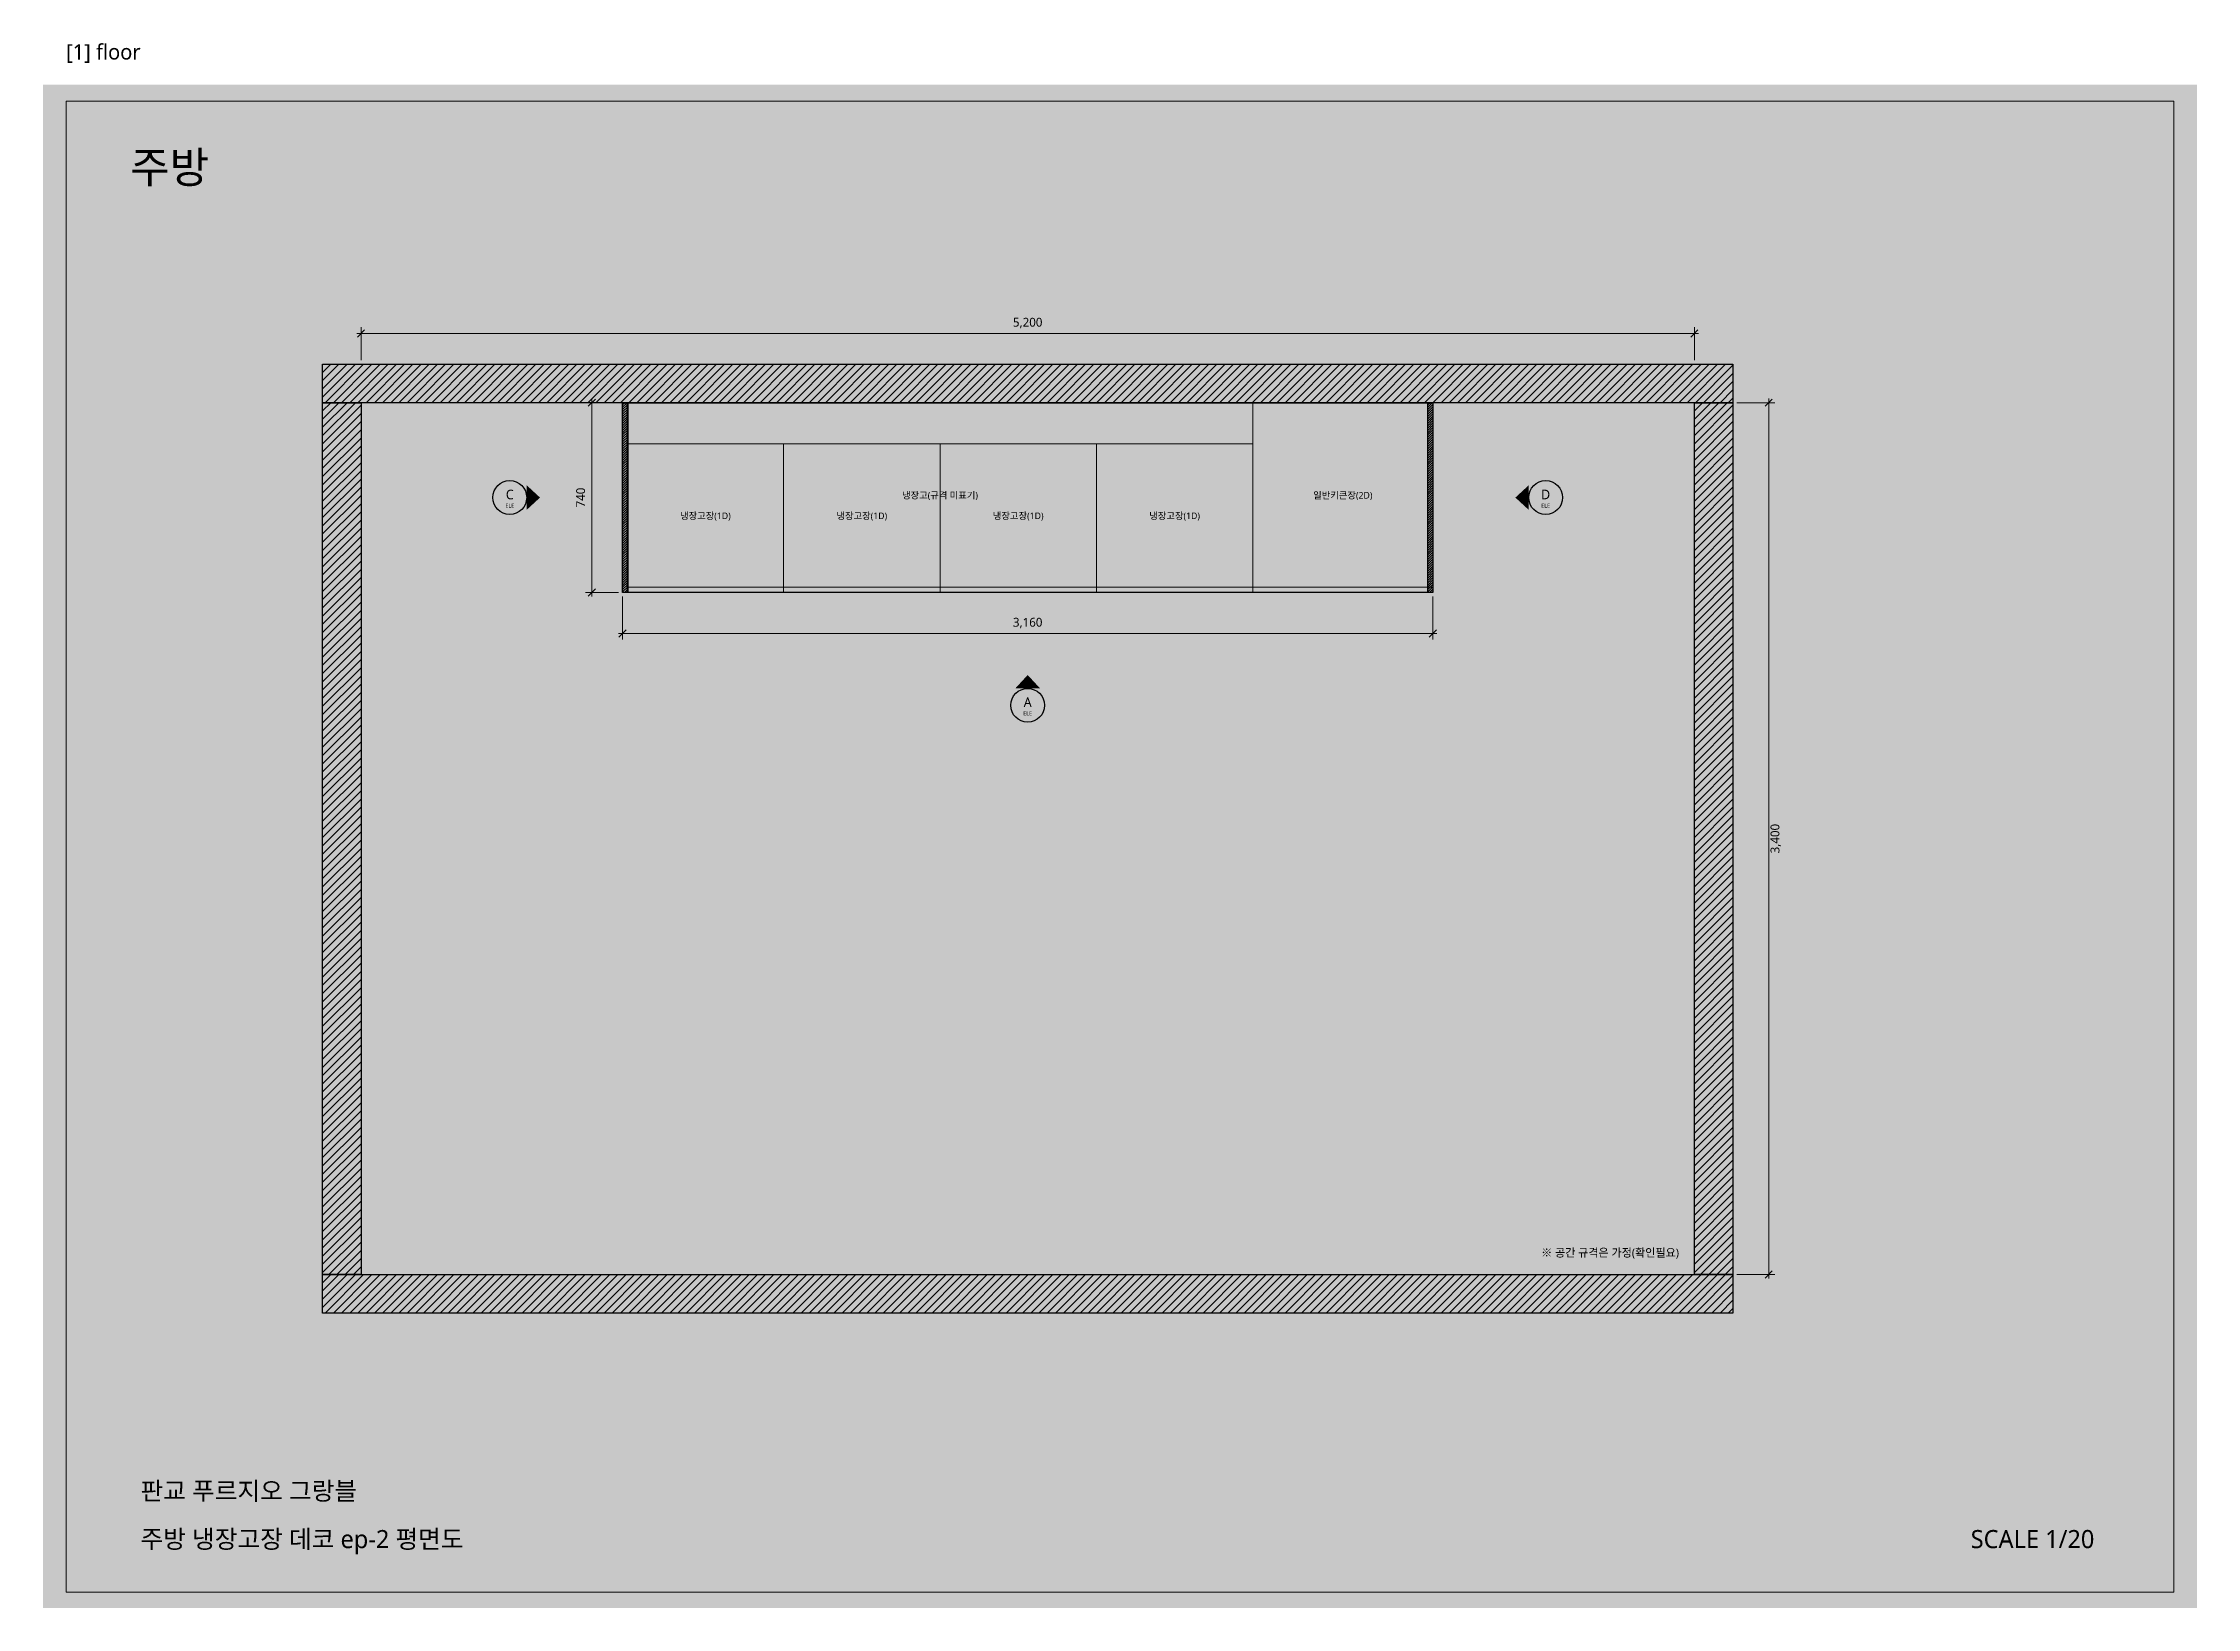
# Model space of a CAD drawing. Header units: millimetres. Extents: x 0 to 2420, y 0 to 305.
# Drawn here: x 0 to 420, y 0 to 305.1 of the extents above; entities that cross this region are included whole.
import ezdxf
from ezdxf.enums import TextEntityAlignment as Align

# ---------------------------------------------------------------- set-up
doc = ezdxf.new("R2010")
doc.units = ezdxf.units.MM
doc.layers.add('BG', color=7, linetype='Continuous', lineweight=0)
doc.layers.add('NOTE_RED', color=1, linetype='Continuous', lineweight=25)
for name, color, linetype, lineweight, true_color in [('DIM', 7, 'Continuous', 13, 0x969696), ('FRAME', 7, 'Continuous', 100, 0xffffff), ('OUTLINE', 7, 'Continuous', 25, 0xffffff), ('TEXT', 7, 'Continuous', 13, 0xffffff), ('THIN', 7, 'Continuous', 5, 0xbebebe)]:
    doc.layers.add(name, color=color, linetype=linetype, lineweight=lineweight, true_color=true_color)
doc.layers.add('SHEET_FRAME_INFO', color=8, linetype='Continuous')
doc.styles.add('MALGUN', font='malgun.ttf')

msp = doc.modelspace()

# ---------------------------------------------------------------- texts
at = {"layer": 'NOTE_RED', "color": 1, "style": 'MALGUN'}
msp.add_text('※ 공간 규격은 가정(확인필요)', height=1.584, dxfattribs=at).set_placement((319, 68), align=Align.BOTTOM_RIGHT)
at = {"layer": 'SHEET_FRAME_INFO', "style": 'MALGUN'}
msp.add_text('[1] floor', height=3, dxfattribs=at).set_placement((4.5, 301), align=Align.BOTTOM_LEFT)
at = {"layer": 'TEXT', "true_color": 0xffffff, "style": 'MALGUN'}
for s, height, p in [('주방', 6.12, (17, 276)), ('판교 푸르지오 그랑블', 3.528, (19, 20)), ('주방 냉장고장 데코 ep-2 평면도', 3.528, (19, 10.6))]:
    msp.add_text(s, height=height, dxfattribs=at).set_placement(p, align=Align.BOTTOM_LEFT)
for s, height, p in [('5,200', 1.728, (192, 249.3)), ('ELE', 0.792, (91, 214.3)), ('C', 1.87, (91, 215.6)), ('ELE', 0.792, (293, 214.3)), ('D', 1.87, (293, 215.6)), ('3,160', 1.728, (192, 190.8)), ('A', 1.87, (192, 175.1)), ('ELE', 0.792, (192, 173.8))]:
    msp.add_text(s, height=height, dxfattribs=at).set_placement(p, align=Align.BOTTOM_CENTER)
for s, p in [('740', (106.2, 216.5)), ('3,400', (339.1, 150))]:
    msp.add_text(s, height=1.728, rotation=90, dxfattribs=at).set_placement(p, align=Align.BOTTOM_CENTER)
at = {"layer": 'TEXT', "true_color": 0xc8c8c8, "style": 'MALGUN'}
for s, p in [('냉장고(규격 미표기)', (174.9, 215.9)), ('일반키큰장(2D)', (253.45, 215.9)), ('냉장고장(1D)', (129.15, 211.9)), ('냉장고장(1D)', (159.65, 211.9)), ('냉장고장(1D)', (190.15, 211.9)), ('냉장고장(1D)', (220.65, 211.9))]:
    msp.add_text(s, height=1.296, dxfattribs=at).set_placement(p, align=Align.BOTTOM_CENTER)
at = {"layer": 'TEXT', "true_color": 0xffffff, "style": 'MALGUN'}
msp.add_text('SCALE 1/20', height=3.528, dxfattribs=at).set_placement((400, 10.6), align=Align.BOTTOM_RIGHT)

# ---------------------------------------------------------------- hatches: boundary and pattern name
at = {"layer": 'BG', "true_color": 0x21252b}
h = msp.add_hatch(color=7, dxfattribs=at)
h.dxf.hatch_style = 1
h.paths.add_polyline_path([(0, 0), (420, 0), (420, 297), (0, 297)])
at = {"layer": 'OUTLINE', "true_color": 0xffffff}
h = msp.add_hatch(color=7, dxfattribs=at)
h.dxf.hatch_style = 1
h.paths.add_polyline_path([(94.3, 218.9), (94.3, 214.1), (96.9, 216.5)])
h = msp.add_hatch(color=7, dxfattribs=at)
h.dxf.hatch_style = 1
h.paths.add_polyline_path([(289.7, 218.9), (289.7, 214.1), (287.1, 216.5)])
h = msp.add_hatch(color=7, dxfattribs=at)
h.dxf.hatch_style = 1
h.paths.add_polyline_path([(189.6, 179.3), (194.4, 179.3), (192, 181.9)])

# ---------------------------------------------------------------- linework, layer by layer
at = {"layer": 'DIM', "lineweight": 13, "true_color": 0x969696}
for p, q in [((61.2, 248.5), (322.8, 248.5)), ((62, 243.3), (62, 249.7)), ((322, 243.3), (322, 249.7)), ((107, 235.8), (107, 197.2)), ((336.5, 235.8), (336.5, 64.2)), ((112.2, 235), (105.8, 235)), ((330.3, 235), (337.7, 235)), ((112.2, 198), (105.8, 198)), ((113, 197.2), (113, 188.8)), ((271, 197.2), (271, 188.8)), ((112.2, 190), (271.8, 190)), ((330.3, 65), (337.7, 65))]:
    msp.add_line(p, q, dxfattribs=at)
at = {"layer": 'DIM', "lineweight": 13, "true_color": 0xc8c8c8}
for p, q in [((61.3, 247.8), (62.7, 249.2)), ((321.3, 247.8), (322.7, 249.2)), ((106.3, 234.3), (107.7, 235.7)), ((335.8, 234.3), (337.2, 235.7)), ((106.3, 197.3), (107.7, 198.7)), ((112.3, 189.3), (113.7, 190.7)), ((270.3, 189.3), (271.7, 190.7)), ((335.8, 64.3), (337.2, 65.7))]:
    msp.add_line(p, q, dxfattribs=at)
at = {"layer": 'FRAME', "lineweight": 13, "true_color": 0xffffff}
msp.add_lwpolyline([(4.5, 293.8), (415.5, 293.8), (415.5, 3.1), (4.5, 3.1)], close=True, dxfattribs=at)
at = {"layer": 'OUTLINE', "lineweight": 25, "true_color": 0xffffff}
for points in [[(54.5, 242.5), (329.5, 242.5), (329.5, 235), (54.5, 235)], [(54.5, 235), (62, 235), (62, 65), (54.5, 65)], [(113, 235), (114, 235), (114, 198), (113, 198)], [(113, 235), (271, 235), (271, 198), (113, 198)], [(270, 235), (271, 235), (271, 198), (270, 198)], [(322, 235), (329.5, 235), (329.5, 65), (322, 65)], [(54.5, 65), (329.5, 65), (329.5, 57.5), (54.5, 57.5)]]:
    msp.add_lwpolyline(points, close=True, dxfattribs=at)
for centre in [(91, 216.5), (293, 216.5), (192, 176)]:
    msp.add_circle(centre, 3.3, dxfattribs=at)
at = {"layer": 'THIN', "lineweight": 5, "true_color": 0x787878}
for p, q in [((54.5, 240.9), (56.1, 242.5)), ((54.5, 239.3), (57.7, 242.5)), ((54.5, 237.7), (59.3, 242.5)), ((54.5, 236.1), (60.9, 242.5)), ((55, 235), (62.5, 242.5)), ((56.6, 235), (64.1, 242.5)), ((58.2, 235), (65.7, 242.5)), ((59.8, 235), (67.3, 242.5)), ((61.4, 235), (68.9, 242.5)), ((63, 235), (70.5, 242.5)), ((64.6, 235), (72.1, 242.5)), ((66.2, 235), (73.7, 242.5)), ((67.8, 235), (75.3, 242.5)), ((69.4, 235), (76.9, 242.5)), ((71, 235), (78.5, 242.5)), ((72.6, 235), (80.1, 242.5)), ((74.2, 235), (81.7, 242.5)), ((75.8, 235), (83.3, 242.5)), ((77.4, 235), (84.9, 242.5)), ((79, 235), (86.5, 242.5)), ((80.6, 235), (88.1, 242.5)), ((82.2, 235), (89.7, 242.5)), ((83.8, 235), (91.3, 242.5)), ((85.4, 235), (92.9, 242.5)), ((87, 235), (94.5, 242.5)), ((88.6, 235), (96.1, 242.5)), ((90.2, 235), (97.7, 242.5)), ((91.8, 235), (99.3, 242.5)), ((93.4, 235), (100.9, 242.5)), ((95, 235), (102.5, 242.5)), ((96.6, 235), (104.1, 242.5)), ((98.2, 235), (105.7, 242.5)), ((99.8, 235), (107.3, 242.5)), ((101.4, 235), (108.9, 242.5)), ((103, 235), (110.5, 242.5)), ((104.6, 235), (112.1, 242.5)), ((106.2, 235), (113.7, 242.5)), ((107.8, 235), (115.3, 242.5)), ((109.4, 235), (116.9, 242.5)), ((111, 235), (118.5, 242.5)), ((112.6, 235), (120.1, 242.5)), ((114.2, 235), (121.7, 242.5)), ((115.8, 235), (123.3, 242.5)), ((117.4, 235), (124.9, 242.5)), ((119, 235), (126.5, 242.5)), ((120.6, 235), (128.1, 242.5)), ((122.2, 235), (129.7, 242.5)), ((123.8, 235), (131.3, 242.5)), ((125.4, 235), (132.9, 242.5)), ((127, 235), (134.5, 242.5)), ((128.6, 235), (136.1, 242.5)), ((130.2, 235), (137.7, 242.5)), ((131.8, 235), (139.3, 242.5)), ((133.4, 235), (140.9, 242.5)), ((135, 235), (142.5, 242.5)), ((136.6, 235), (144.1, 242.5)), ((138.2, 235), (145.7, 242.5)), ((139.8, 235), (147.3, 242.5)), ((141.4, 235), (148.9, 242.5)), ((143, 235), (150.5, 242.5)), ((144.6, 235), (152.1, 242.5)), ((146.2, 235), (153.7, 242.5)), ((147.8, 235), (155.3, 242.5)), ((149.4, 235), (156.9, 242.5)), ((151, 235), (158.5, 242.5)), ((152.6, 235), (160.1, 242.5)), ((154.2, 235), (161.7, 242.5)), ((155.8, 235), (163.3, 242.5)), ((157.4, 235), (164.9, 242.5)), ((159, 235), (166.5, 242.5)), ((160.6, 235), (168.1, 242.5)), ((162.2, 235), (169.7, 242.5)), ((163.8, 235), (171.3, 242.5)), ((165.4, 235), (172.9, 242.5)), ((167, 235), (174.5, 242.5)), ((168.6, 235), (176.1, 242.5)), ((170.2, 235), (177.7, 242.5)), ((171.8, 235), (179.3, 242.5)), ((173.4, 235), (180.9, 242.5)), ((175, 235), (182.5, 242.5)), ((176.6, 235), (184.1, 242.5)), ((178.2, 235), (185.7, 242.5)), ((179.8, 235), (187.3, 242.5)), ((181.4, 235), (188.9, 242.5)), ((183, 235), (190.5, 242.5)), ((184.6, 235), (192.1, 242.5)), ((186.2, 235), (193.7, 242.5)), ((187.8, 235), (195.3, 242.5)), ((189.4, 235), (196.9, 242.5)), ((191, 235), (198.5, 242.5)), ((192.6, 235), (200.1, 242.5)), ((194.2, 235), (201.7, 242.5)), ((195.8, 235), (203.3, 242.5)), ((197.4, 235), (204.9, 242.5)), ((199, 235), (206.5, 242.5)), ((200.6, 235), (208.1, 242.5)), ((202.2, 235), (209.7, 242.5)), ((203.8, 235), (211.3, 242.5)), ((205.4, 235), (212.9, 242.5)), ((207, 235), (214.5, 242.5)), ((208.6, 235), (216.1, 242.5)), ((210.2, 235), (217.7, 242.5)), ((211.8, 235), (219.3, 242.5)), ((213.4, 235), (220.9, 242.5)), ((215, 235), (222.5, 242.5)), ((216.6, 235), (224.1, 242.5)), ((218.2, 235), (225.7, 242.5)), ((219.8, 235), (227.3, 242.5)), ((221.4, 235), (228.9, 242.5)), ((223, 235), (230.5, 242.5)), ((224.6, 235), (232.1, 242.5)), ((226.2, 235), (233.7, 242.5)), ((227.8, 235), (235.3, 242.5)), ((229.4, 235), (236.9, 242.5)), ((231, 235), (238.5, 242.5)), ((232.6, 235), (240.1, 242.5)), ((234.2, 235), (241.7, 242.5)), ((235.8, 235), (243.3, 242.5)), ((237.4, 235), (244.9, 242.5)), ((239, 235), (246.5, 242.5)), ((240.6, 235), (248.1, 242.5)), ((242.2, 235), (249.7, 242.5)), ((243.8, 235), (251.3, 242.5)), ((245.4, 235), (252.9, 242.5)), ((247, 235), (254.5, 242.5)), ((248.6, 235), (256.1, 242.5)), ((250.2, 235), (257.7, 242.5)), ((251.8, 235), (259.3, 242.5)), ((253.4, 235), (260.9, 242.5)), ((255, 235), (262.5, 242.5)), ((256.6, 235), (264.1, 242.5)), ((258.2, 235), (265.7, 242.5)), ((259.8, 235), (267.3, 242.5)), ((261.4, 235), (268.9, 242.5)), ((263, 235), (270.5, 242.5)), ((264.6, 235), (272.1, 242.5)), ((266.2, 235), (273.7, 242.5)), ((267.8, 235), (275.3, 242.5)), ((269.4, 235), (276.9, 242.5)), ((271, 235), (278.5, 242.5)), ((272.6, 235), (280.1, 242.5)), ((274.2, 235), (281.7, 242.5)), ((275.8, 235), (283.3, 242.5)), ((277.4, 235), (284.9, 242.5)), ((279, 235), (286.5, 242.5)), ((280.6, 235), (288.1, 242.5)), ((282.2, 235), (289.7, 242.5)), ((283.8, 235), (291.3, 242.5)), ((285.4, 235), (292.9, 242.5)), ((287, 235), (294.5, 242.5)), ((288.6, 235), (296.1, 242.5)), ((290.2, 235), (297.7, 242.5)), ((291.8, 235), (299.3, 242.5)), ((293.4, 235), (300.9, 242.5)), ((295, 235), (302.5, 242.5)), ((296.6, 235), (304.1, 242.5)), ((298.2, 235), (305.7, 242.5)), ((299.8, 235), (307.3, 242.5)), ((301.4, 235), (308.9, 242.5)), ((303, 235), (310.5, 242.5)), ((304.6, 235), (312.1, 242.5)), ((306.2, 235), (313.7, 242.5)), ((307.8, 235), (315.3, 242.5)), ((309.4, 235), (316.9, 242.5)), ((311, 235), (318.5, 242.5)), ((312.6, 235), (320.1, 242.5)), ((314.2, 235), (321.7, 242.5)), ((315.8, 235), (323.3, 242.5)), ((317.4, 235), (324.9, 242.5)), ((319, 235), (326.5, 242.5)), ((320.6, 235), (328.1, 242.5)), ((322.2, 235), (329.5, 242.3)), ((323.8, 235), (329.5, 240.7)), ((325.4, 235), (329.5, 239.1)), ((327, 235), (329.5, 237.5)), ((328.6, 235), (329.5, 235.9)), ((54.5, 233.4), (56.1, 235)), ((54.5, 231.8), (57.7, 235)), ((54.5, 230.2), (59.3, 235)), ((54.5, 228.6), (60.9, 235)), ((54.5, 227), (62, 234.5)), ((54.5, 225.4), (62, 232.9)), ((54.5, 223.8), (62, 231.3)), ((113, 234.55), (113.45, 235)), ((113, 234.1), (113.9, 235)), ((113, 233.65), (114, 234.65)), ((113, 233.2), (114, 234.2)), ((113, 232.75), (114, 233.75)), ((113, 232.3), (114, 233.3)), ((113, 231.85), (114, 232.85)), ((113, 231.4), (114, 232.4)), ((113, 230.95), (114, 231.95)), ((113, 230.5), (114, 231.5)), ((113, 230.05), (114, 231.05)), ((270, 234.55), (270.45, 235)), ((270, 234.1), (270.9, 235)), ((270, 233.65), (271, 234.65)), ((270, 233.2), (271, 234.2)), ((270, 232.75), (271, 233.75)), ((270, 232.3), (271, 233.3)), ((270, 231.85), (271, 232.85)), ((270, 231.4), (271, 232.4)), ((270, 230.95), (271, 231.95)), ((270, 230.5), (271, 231.5)), ((270, 230.05), (271, 231.05)), ((322, 233.4), (323.6, 235)), ((322, 231.8), (325.2, 235)), ((322, 230.2), (326.8, 235)), ((322, 228.6), (328.4, 235)), ((322, 227), (329.5, 234.5)), ((322, 225.4), (329.5, 232.9)), ((322, 223.8), (329.5, 231.3)), ((54.5, 222.2), (62, 229.7)), ((54.5, 220.6), (62, 228.1)), ((113, 229.6), (114, 230.6)), ((113, 229.15), (114, 230.15)), ((113, 228.7), (114, 229.7)), ((113, 228.25), (114, 229.25)), ((113, 227.8), (114, 228.8)), ((113, 227.35), (114, 228.35)), ((113, 226.9), (114, 227.9)), ((113, 226.45), (114, 227.45)), ((113, 226), (114, 227)), ((270, 229.6), (271, 230.6)), ((270, 229.15), (271, 230.15)), ((270, 228.7), (271, 229.7)), ((270, 228.25), (271, 229.25)), ((270, 227.8), (271, 228.8)), ((270, 227.35), (271, 228.35)), ((270, 226.9), (271, 227.9)), ((270, 226.45), (271, 227.45)), ((270, 226), (271, 227)), ((322, 222.2), (329.5, 229.7)), ((322, 220.6), (329.5, 228.1)), ((54.5, 219), (62, 226.5)), ((54.5, 217.4), (62, 224.9)), ((54.5, 215.8), (62, 223.3)), ((113, 225.55), (114, 226.55)), ((113, 225.1), (114, 226.1)), ((113, 224.65), (114, 225.65)), ((113, 224.2), (114, 225.2)), ((113, 223.75), (114, 224.75)), ((113, 223.3), (114, 224.3)), ((113, 222.85), (114, 223.85)), ((113, 222.4), (114, 223.4)), ((113, 221.95), (114, 222.95)), ((270, 225.55), (271, 226.55)), ((270, 225.1), (271, 226.1)), ((270, 224.65), (271, 225.65)), ((270, 224.2), (271, 225.2)), ((270, 223.75), (271, 224.75)), ((270, 223.3), (271, 224.3)), ((270, 222.85), (271, 223.85)), ((270, 222.4), (271, 223.4)), ((270, 221.95), (271, 222.95)), ((322, 219), (329.5, 226.5)), ((322, 217.4), (329.5, 224.9)), ((322, 215.8), (329.5, 223.3)), ((54.5, 214.2), (62, 221.7)), ((54.5, 212.6), (62, 220.1)), ((54.5, 211), (62, 218.5)), ((113, 221.5), (114, 222.5)), ((113, 221.05), (114, 222.05)), ((113, 220.6), (114, 221.6)), ((113, 220.15), (114, 221.15)), ((113, 219.7), (114, 220.7)), ((113, 219.25), (114, 220.25)), ((113, 218.8), (114, 219.8)), ((113, 218.35), (114, 219.35)), ((113, 217.9), (114, 218.9)), ((113, 217.45), (114, 218.45)), ((270, 221.5), (271, 222.5)), ((270, 221.05), (271, 222.05)), ((270, 220.6), (271, 221.6)), ((270, 220.15), (271, 221.15)), ((270, 219.7), (271, 220.7)), ((270, 219.25), (271, 220.25)), ((270, 218.8), (271, 219.8)), ((270, 218.35), (271, 219.35)), ((270, 217.9), (271, 218.9)), ((270, 217.45), (271, 218.45)), ((322, 214.2), (329.5, 221.7)), ((322, 212.6), (329.5, 220.1)), ((322, 211), (329.5, 218.5)), ((54.5, 209.4), (62, 216.9)), ((54.5, 207.8), (62, 215.3)), ((113, 217), (114, 218)), ((113, 216.55), (114, 217.55)), ((113, 216.1), (114, 217.1)), ((113, 215.65), (114, 216.65)), ((113, 215.2), (114, 216.2)), ((113, 214.75), (114, 215.75)), ((113, 214.3), (114, 215.3)), ((113, 213.85), (114, 214.85)), ((113, 213.4), (114, 214.4)), ((270, 217), (271, 218)), ((270, 216.55), (271, 217.55)), ((270, 216.1), (271, 217.1)), ((270, 215.65), (271, 216.65)), ((270, 215.2), (271, 216.2)), ((270, 214.75), (271, 215.75)), ((270, 214.3), (271, 215.3)), ((270, 213.85), (271, 214.85)), ((270, 213.4), (271, 214.4)), ((322, 209.4), (329.5, 216.9)), ((322, 207.8), (329.5, 215.3)), ((54.5, 206.2), (62, 213.7)), ((54.5, 204.6), (62, 212.1)), ((54.5, 203), (62, 210.5)), ((113, 212.95), (114, 213.95)), ((113, 212.5), (114, 213.5)), ((113, 212.05), (114, 213.05)), ((113, 211.6), (114, 212.6)), ((113, 211.15), (114, 212.15)), ((113, 210.7), (114, 211.7)), ((113, 210.25), (114, 211.25)), ((113, 209.8), (114, 210.8)), ((113, 209.35), (114, 210.35)), ((270, 212.95), (271, 213.95)), ((270, 212.5), (271, 213.5)), ((270, 212.05), (271, 213.05)), ((270, 211.6), (271, 212.6)), ((270, 211.15), (271, 212.15)), ((270, 210.7), (271, 211.7)), ((270, 210.25), (271, 211.25)), ((270, 209.8), (271, 210.8)), ((270, 209.35), (271, 210.35)), ((322, 206.2), (329.5, 213.7)), ((322, 204.6), (329.5, 212.1)), ((322, 203), (329.5, 210.5)), ((54.5, 201.4), (62, 208.9)), ((54.5, 199.8), (62, 207.3)), ((113, 208.9), (114, 209.9)), ((113, 208.45), (114, 209.45)), ((113, 208), (114, 209)), ((113, 207.55), (114, 208.55)), ((113, 207.1), (114, 208.1)), ((113, 206.65), (114, 207.65)), ((113, 206.2), (114, 207.2)), ((113, 205.75), (114, 206.75)), ((113, 205.3), (114, 206.3)), ((113, 204.85), (114, 205.85)), ((270, 208.9), (271, 209.9)), ((270, 208.45), (271, 209.45)), ((270, 208), (271, 209)), ((270, 207.55), (271, 208.55)), ((270, 207.1), (271, 208.1)), ((270, 206.65), (271, 207.65)), ((270, 206.2), (271, 207.2)), ((270, 205.75), (271, 206.75)), ((270, 205.3), (271, 206.3)), ((270, 204.85), (271, 205.85)), ((322, 201.4), (329.5, 208.9)), ((322, 199.8), (329.5, 207.3)), ((54.5, 198.2), (62, 205.7)), ((54.5, 196.6), (62, 204.1)), ((54.5, 195), (62, 202.5)), ((113, 204.4), (114, 205.4)), ((113, 203.95), (114, 204.95)), ((113, 203.5), (114, 204.5)), ((113, 203.05), (114, 204.05)), ((113, 202.6), (114, 203.6)), ((113, 202.15), (114, 203.15)), ((113, 201.7), (114, 202.7)), ((113, 201.25), (114, 202.25)), ((113, 200.8), (114, 201.8)), ((270, 204.4), (271, 205.4)), ((270, 203.95), (271, 204.95)), ((270, 203.5), (271, 204.5)), ((270, 203.05), (271, 204.05)), ((270, 202.6), (271, 203.6)), ((270, 202.15), (271, 203.15)), ((270, 201.7), (271, 202.7)), ((270, 201.25), (271, 202.25)), ((270, 200.8), (271, 201.8)), ((322, 198.2), (329.5, 205.7)), ((322, 196.6), (329.5, 204.1)), ((322, 195), (329.5, 202.5)), ((54.5, 193.4), (62, 200.9)), ((54.5, 191.8), (62, 199.3)), ((54.5, 190.2), (62, 197.7)), ((113, 200.35), (114, 201.35)), ((113, 199.9), (114, 200.9)), ((113, 199.45), (114, 200.45)), ((113, 199), (114, 200)), ((113, 198.55), (114, 199.55)), ((113, 198.1), (114, 199.1)), ((113.35, 198), (114, 198.65)), ((113.8, 198), (114, 198.2)), ((270, 200.35), (271, 201.35)), ((270, 199.9), (271, 200.9)), ((270, 199.45), (271, 200.45)), ((270, 199), (271, 200)), ((270, 198.55), (271, 199.55)), ((270, 198.1), (271, 199.1)), ((270.35, 198), (271, 198.65)), ((270.8, 198), (271, 198.2)), ((322, 193.4), (329.5, 200.9)), ((322, 191.8), (329.5, 199.3)), ((322, 190.2), (329.5, 197.7)), ((54.5, 188.6), (62, 196.1)), ((54.5, 187), (62, 194.5)), ((322, 188.6), (329.5, 196.1)), ((322, 187), (329.5, 194.5)), ((54.5, 185.4), (62, 192.9)), ((54.5, 183.8), (62, 191.3)), ((54.5, 182.2), (62, 189.7)), ((322, 185.4), (329.5, 192.9)), ((322, 183.8), (329.5, 191.3)), ((322, 182.2), (329.5, 189.7)), ((54.5, 180.6), (62, 188.1)), ((54.5, 179), (62, 186.5)), ((54.5, 177.4), (62, 184.9)), ((322, 180.6), (329.5, 188.1)), ((322, 179), (329.5, 186.5)), ((322, 177.4), (329.5, 184.9)), ((54.5, 175.8), (62, 183.3)), ((54.5, 174.2), (62, 181.7)), ((322, 175.8), (329.5, 183.3)), ((322, 174.2), (329.5, 181.7)), ((54.5, 172.6), (62, 180.1)), ((54.5, 171), (62, 178.5)), ((54.5, 169.4), (62, 176.9)), ((322, 172.6), (329.5, 180.1)), ((322, 171), (329.5, 178.5)), ((322, 169.4), (329.5, 176.9)), ((54.5, 167.8), (62, 175.3)), ((54.5, 166.2), (62, 173.7)), ((322, 167.8), (329.5, 175.3)), ((322, 166.2), (329.5, 173.7)), ((54.5, 164.6), (62, 172.1)), ((54.5, 163), (62, 170.5)), ((54.5, 161.4), (62, 168.9)), ((322, 164.6), (329.5, 172.1)), ((322, 163), (329.5, 170.5)), ((322, 161.4), (329.5, 168.9)), ((54.5, 159.8), (62, 167.3)), ((54.5, 158.2), (62, 165.7)), ((54.5, 156.6), (62, 164.1)), ((322, 159.8), (329.5, 167.3)), ((322, 158.2), (329.5, 165.7)), ((322, 156.6), (329.5, 164.1)), ((54.5, 155), (62, 162.5)), ((54.5, 153.4), (62, 160.9)), ((322, 155), (329.5, 162.5)), ((322, 153.4), (329.5, 160.9)), ((54.5, 151.8), (62, 159.3)), ((54.5, 150.2), (62, 157.7)), ((54.5, 148.6), (62, 156.1)), ((322, 151.8), (329.5, 159.3)), ((322, 150.2), (329.5, 157.7)), ((322, 148.6), (329.5, 156.1)), ((54.5, 147), (62, 154.5)), ((54.5, 145.4), (62, 152.9)), ((54.5, 143.8), (62, 151.3)), ((322, 147), (329.5, 154.5)), ((322, 145.4), (329.5, 152.9)), ((322, 143.8), (329.5, 151.3)), ((54.5, 142.2), (62, 149.7)), ((54.5, 140.6), (62, 148.1)), ((322, 142.2), (329.5, 149.7)), ((322, 140.6), (329.5, 148.1)), ((54.5, 139), (62, 146.5)), ((54.5, 137.4), (62, 144.9)), ((54.5, 135.8), (62, 143.3)), ((322, 139), (329.5, 146.5)), ((322, 137.4), (329.5, 144.9)), ((322, 135.8), (329.5, 143.3)), ((54.5, 134.2), (62, 141.7)), ((54.5, 132.6), (62, 140.1)), ((322, 134.2), (329.5, 141.7)), ((322, 132.6), (329.5, 140.1)), ((54.5, 131), (62, 138.5)), ((54.5, 129.4), (62, 136.9)), ((54.5, 127.8), (62, 135.3)), ((322, 131), (329.5, 138.5)), ((322, 129.4), (329.5, 136.9)), ((322, 127.8), (329.5, 135.3)), ((54.5, 126.2), (62, 133.7)), ((54.5, 124.6), (62, 132.1)), ((54.5, 123), (62, 130.5)), ((322, 126.2), (329.5, 133.7)), ((322, 124.6), (329.5, 132.1)), ((322, 123), (329.5, 130.5)), ((54.5, 121.4), (62, 128.9)), ((54.5, 119.8), (62, 127.3)), ((322, 121.4), (329.5, 128.9)), ((322, 119.8), (329.5, 127.3)), ((54.5, 118.2), (62, 125.7)), ((54.5, 116.6), (62, 124.1)), ((54.5, 115), (62, 122.5)), ((322, 118.2), (329.5, 125.7)), ((322, 116.6), (329.5, 124.1)), ((322, 115), (329.5, 122.5)), ((54.5, 113.4), (62, 120.9)), ((54.5, 111.8), (62, 119.3)), ((54.5, 110.2), (62, 117.7)), ((322, 113.4), (329.5, 120.9)), ((322, 111.8), (329.5, 119.3)), ((322, 110.2), (329.5, 117.7)), ((54.5, 108.6), (62, 116.1)), ((54.5, 107), (62, 114.5)), ((322, 108.6), (329.5, 116.1)), ((322, 107), (329.5, 114.5)), ((54.5, 105.4), (62, 112.9)), ((54.5, 103.8), (62, 111.3)), ((54.5, 102.2), (62, 109.7)), ((322, 105.4), (329.5, 112.9)), ((322, 103.8), (329.5, 111.3)), ((322, 102.2), (329.5, 109.7)), ((54.5, 100.6), (62, 108.1)), ((54.5, 99), (62, 106.5)), ((322, 100.6), (329.5, 108.1)), ((322, 99), (329.5, 106.5)), ((54.5, 97.4), (62, 104.9)), ((54.5, 95.8), (62, 103.3)), ((54.5, 94.2), (62, 101.7)), ((322, 97.4), (329.5, 104.9)), ((322, 95.8), (329.5, 103.3)), ((322, 94.2), (329.5, 101.7)), ((54.5, 92.6), (62, 100.1)), ((54.5, 91), (62, 98.5)), ((54.5, 89.4), (62, 96.9)), ((322, 92.6), (329.5, 100.1)), ((322, 91), (329.5, 98.5)), ((322, 89.4), (329.5, 96.9)), ((54.5, 87.8), (62, 95.3)), ((54.5, 86.2), (62, 93.7)), ((322, 87.8), (329.5, 95.3)), ((322, 86.2), (329.5, 93.7)), ((54.5, 84.6), (62, 92.1)), ((54.5, 83), (62, 90.5)), ((54.5, 81.4), (62, 88.9)), ((322, 84.6), (329.5, 92.1)), ((322, 83), (329.5, 90.5)), ((322, 81.4), (329.5, 88.9)), ((54.5, 79.8), (62, 87.3)), ((54.5, 78.2), (62, 85.7)), ((54.5, 76.6), (62, 84.1)), ((322, 79.8), (329.5, 87.3)), ((322, 78.2), (329.5, 85.7)), ((322, 76.6), (329.5, 84.1)), ((54.5, 75), (62, 82.5)), ((54.5, 73.4), (62, 80.9)), ((322, 75), (329.5, 82.5)), ((322, 73.4), (329.5, 80.9)), ((54.5, 71.8), (62, 79.3)), ((54.5, 70.2), (62, 77.7)), ((54.5, 68.6), (62, 76.1)), ((322, 71.8), (329.5, 79.3)), ((322, 70.2), (329.5, 77.7)), ((322, 68.6), (329.5, 76.1)), ((54.5, 67), (62, 74.5)), ((54.5, 65.4), (62, 72.9)), ((322, 67), (329.5, 74.5)), ((322, 65.4), (329.5, 72.9)), ((55.7, 65), (62, 71.3)), ((57.3, 65), (62, 69.7)), ((58.9, 65), (62, 68.1)), ((323.2, 65), (329.5, 71.3)), ((324.8, 65), (329.5, 69.7)), ((326.4, 65), (329.5, 68.1)), ((54.5, 63.4), (56.1, 65)), ((54.5, 61.8), (57.7, 65)), ((54.5, 60.2), (59.3, 65)), ((54.5, 58.6), (60.9, 65)), ((55, 57.5), (62.5, 65)), ((56.6, 57.5), (64.1, 65)), ((58.2, 57.5), (65.7, 65)), ((59.8, 57.5), (67.3, 65)), ((60.5, 65), (62, 66.5)), ((61.4, 57.5), (68.9, 65)), ((63, 57.5), (70.5, 65)), ((64.6, 57.5), (72.1, 65)), ((66.2, 57.5), (73.7, 65)), ((67.8, 57.5), (75.3, 65)), ((69.4, 57.5), (76.9, 65)), ((71, 57.5), (78.5, 65)), ((72.6, 57.5), (80.1, 65)), ((74.2, 57.5), (81.7, 65)), ((75.8, 57.5), (83.3, 65)), ((77.4, 57.5), (84.9, 65)), ((79, 57.5), (86.5, 65)), ((80.6, 57.5), (88.1, 65)), ((82.2, 57.5), (89.7, 65)), ((83.8, 57.5), (91.3, 65)), ((85.4, 57.5), (92.9, 65)), ((87, 57.5), (94.5, 65)), ((88.6, 57.5), (96.1, 65)), ((90.2, 57.5), (97.7, 65)), ((91.8, 57.5), (99.3, 65)), ((93.4, 57.5), (100.9, 65)), ((95, 57.5), (102.5, 65)), ((96.6, 57.5), (104.1, 65)), ((98.2, 57.5), (105.7, 65)), ((99.8, 57.5), (107.3, 65)), ((101.4, 57.5), (108.9, 65)), ((103, 57.5), (110.5, 65)), ((104.6, 57.5), (112.1, 65)), ((106.2, 57.5), (113.7, 65)), ((107.8, 57.5), (115.3, 65)), ((109.4, 57.5), (116.9, 65)), ((111, 57.5), (118.5, 65)), ((112.6, 57.5), (120.1, 65)), ((114.2, 57.5), (121.7, 65)), ((115.8, 57.5), (123.3, 65)), ((117.4, 57.5), (124.9, 65)), ((119, 57.5), (126.5, 65)), ((120.6, 57.5), (128.1, 65)), ((122.2, 57.5), (129.7, 65)), ((123.8, 57.5), (131.3, 65)), ((125.4, 57.5), (132.9, 65)), ((127, 57.5), (134.5, 65)), ((128.6, 57.5), (136.1, 65)), ((130.2, 57.5), (137.7, 65)), ((131.8, 57.5), (139.3, 65)), ((133.4, 57.5), (140.9, 65)), ((135, 57.5), (142.5, 65)), ((136.6, 57.5), (144.1, 65)), ((138.2, 57.5), (145.7, 65)), ((139.8, 57.5), (147.3, 65)), ((141.4, 57.5), (148.9, 65)), ((143, 57.5), (150.5, 65)), ((144.6, 57.5), (152.1, 65)), ((146.2, 57.5), (153.7, 65)), ((147.8, 57.5), (155.3, 65)), ((149.4, 57.5), (156.9, 65)), ((151, 57.5), (158.5, 65)), ((152.6, 57.5), (160.1, 65)), ((154.2, 57.5), (161.7, 65)), ((155.8, 57.5), (163.3, 65)), ((157.4, 57.5), (164.9, 65)), ((159, 57.5), (166.5, 65)), ((160.6, 57.5), (168.1, 65)), ((162.2, 57.5), (169.7, 65)), ((163.8, 57.5), (171.3, 65)), ((165.4, 57.5), (172.9, 65)), ((167, 57.5), (174.5, 65)), ((168.6, 57.5), (176.1, 65)), ((170.2, 57.5), (177.7, 65)), ((171.8, 57.5), (179.3, 65)), ((173.4, 57.5), (180.9, 65)), ((175, 57.5), (182.5, 65)), ((176.6, 57.5), (184.1, 65)), ((178.2, 57.5), (185.7, 65)), ((179.8, 57.5), (187.3, 65)), ((181.4, 57.5), (188.9, 65)), ((183, 57.5), (190.5, 65)), ((184.6, 57.5), (192.1, 65)), ((186.2, 57.5), (193.7, 65)), ((187.8, 57.5), (195.3, 65)), ((189.4, 57.5), (196.9, 65)), ((191, 57.5), (198.5, 65)), ((192.6, 57.5), (200.1, 65)), ((194.2, 57.5), (201.7, 65)), ((195.8, 57.5), (203.3, 65)), ((197.4, 57.5), (204.9, 65)), ((199, 57.5), (206.5, 65)), ((200.6, 57.5), (208.1, 65)), ((202.2, 57.5), (209.7, 65)), ((203.8, 57.5), (211.3, 65)), ((205.4, 57.5), (212.9, 65)), ((207, 57.5), (214.5, 65)), ((208.6, 57.5), (216.1, 65)), ((210.2, 57.5), (217.7, 65)), ((211.8, 57.5), (219.3, 65)), ((213.4, 57.5), (220.9, 65)), ((215, 57.5), (222.5, 65)), ((216.6, 57.5), (224.1, 65)), ((218.2, 57.5), (225.7, 65)), ((219.8, 57.5), (227.3, 65)), ((221.4, 57.5), (228.9, 65)), ((223, 57.5), (230.5, 65)), ((224.6, 57.5), (232.1, 65)), ((226.2, 57.5), (233.7, 65)), ((227.8, 57.5), (235.3, 65)), ((229.4, 57.5), (236.9, 65)), ((231, 57.5), (238.5, 65)), ((232.6, 57.5), (240.1, 65)), ((234.2, 57.5), (241.7, 65)), ((235.8, 57.5), (243.3, 65)), ((237.4, 57.5), (244.9, 65)), ((239, 57.5), (246.5, 65)), ((240.6, 57.5), (248.1, 65)), ((242.2, 57.5), (249.7, 65)), ((243.8, 57.5), (251.3, 65)), ((245.4, 57.5), (252.9, 65)), ((247, 57.5), (254.5, 65)), ((248.6, 57.5), (256.1, 65)), ((250.2, 57.5), (257.7, 65)), ((251.8, 57.5), (259.3, 65)), ((253.4, 57.5), (260.9, 65)), ((255, 57.5), (262.5, 65)), ((256.6, 57.5), (264.1, 65)), ((258.2, 57.5), (265.7, 65)), ((259.8, 57.5), (267.3, 65)), ((261.4, 57.5), (268.9, 65)), ((263, 57.5), (270.5, 65)), ((264.6, 57.5), (272.1, 65)), ((266.2, 57.5), (273.7, 65)), ((267.8, 57.5), (275.3, 65)), ((269.4, 57.5), (276.9, 65)), ((271, 57.5), (278.5, 65)), ((272.6, 57.5), (280.1, 65)), ((274.2, 57.5), (281.7, 65)), ((275.8, 57.5), (283.3, 65)), ((277.4, 57.5), (284.9, 65)), ((279, 57.5), (286.5, 65)), ((280.6, 57.5), (288.1, 65)), ((282.2, 57.5), (289.7, 65)), ((283.8, 57.5), (291.3, 65)), ((285.4, 57.5), (292.9, 65)), ((287, 57.5), (294.5, 65)), ((288.6, 57.5), (296.1, 65)), ((290.2, 57.5), (297.7, 65)), ((291.8, 57.5), (299.3, 65)), ((293.4, 57.5), (300.9, 65)), ((295, 57.5), (302.5, 65)), ((296.6, 57.5), (304.1, 65)), ((298.2, 57.5), (305.7, 65)), ((299.8, 57.5), (307.3, 65)), ((301.4, 57.5), (308.9, 65)), ((303, 57.5), (310.5, 65)), ((304.6, 57.5), (312.1, 65)), ((306.2, 57.5), (313.7, 65)), ((307.8, 57.5), (315.3, 65)), ((309.4, 57.5), (316.9, 65)), ((311, 57.5), (318.5, 65)), ((312.6, 57.5), (320.1, 65)), ((314.2, 57.5), (321.7, 65)), ((315.8, 57.5), (323.3, 65)), ((317.4, 57.5), (324.9, 65)), ((319, 57.5), (326.5, 65)), ((320.6, 57.5), (328.1, 65)), ((322.2, 57.5), (329.5, 64.8)), ((323.8, 57.5), (329.5, 63.2)), ((328, 65), (329.5, 66.5)), ((325.4, 57.5), (329.5, 61.6)), ((327, 57.5), (329.5, 60)), ((328.6, 57.5), (329.5, 58.4))]:
    msp.add_line(p, q, dxfattribs=at)
at = {"layer": 'THIN', "lineweight": 5, "true_color": 0xbebebe}
for p, q in [((113.9, 199), (144.4, 199)), ((144.4, 199), (174.9, 199)), ((174.9, 199), (205.4, 199)), ((205.4, 199), (235.9, 199)), ((235.9, 199), (271, 199))]:
    msp.add_line(p, q, dxfattribs=at)
for points in [[(113.9, 235), (235.9, 235), (235.9, 198), (113.9, 198)], [(235.9, 235), (271, 235), (271, 198), (235.9, 198)], [(113.9, 227), (144.4, 227), (144.4, 198), (113.9, 198)], [(144.4, 227), (174.9, 227), (174.9, 198), (144.4, 198)], [(174.9, 227), (205.4, 227), (205.4, 198), (174.9, 198)], [(205.4, 227), (235.9, 227), (235.9, 198), (205.4, 198)]]:
    msp.add_lwpolyline(points, close=True, dxfattribs=at)

msp.set_redraw_order([(e.dxf.handle, doc.entitydb.next_handle()) for e in msp.query("TEXT MTEXT ATTDEF DIMENSION ARC_DIMENSION")])  # texts and dimensions are drawn at this point

doc.saveas('drawing.dxf')
